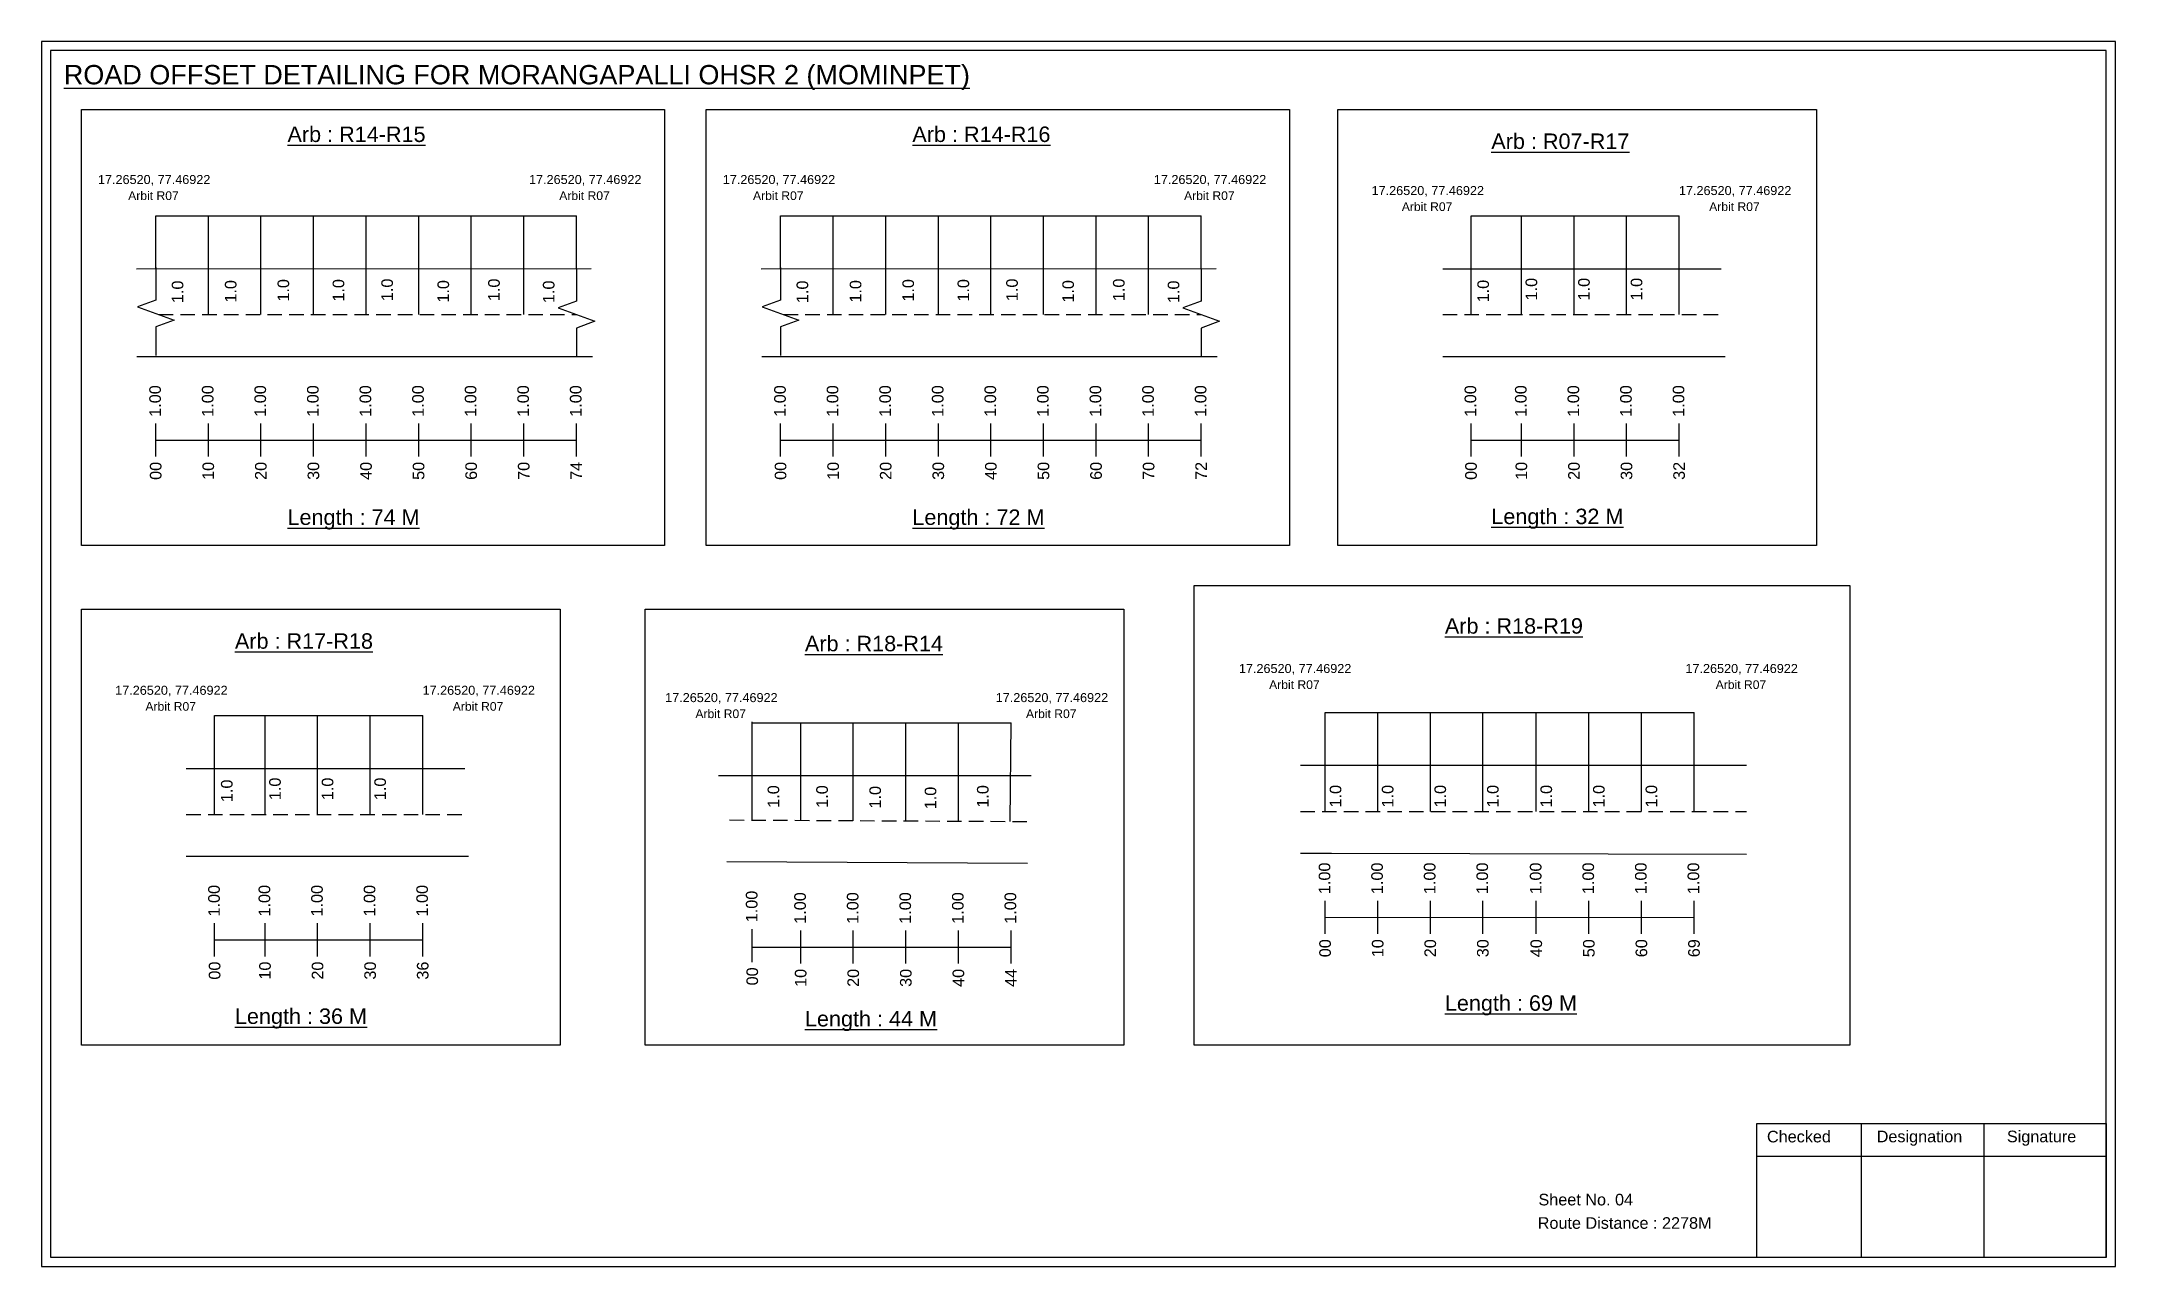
# Model space of a CAD drawing. Header units: inches. Extents: x -117 to 51867, y -12715 to 3423.
# Drawn here: x 38946 to 39483, y -2481 to -2164 of the extents above; entities that cross this region are included whole.
import ezdxf

# ---------------------------------------------------------------- set-up
doc = ezdxf.new("R2010")
doc.units = ezdxf.units.IN
doc.header["$MEASUREMENT"] = 0
doc.linetypes.add('DASHED2', pattern=[0.375, 0.25, -0.125])
doc.layers.add('PDF_Geometry', color=7, linetype='Continuous')
doc.layers.add('PDF_Text', color=5, linetype='Continuous')
doc.styles.add('PDF Arial', font='arial.ttf')
doc.styles.get("Standard").update_dxf_attribs({"font": 'arial.ttf'})

msp = doc.modelspace()

# ---------------------------------------------------------------- texts
at = {"color": 242, "true_color": 0xcd2027}
for s, height, p in [('%%UROAD OFFSET DETAILING FOR MORANGAPALLI OHSR 2 (MOMINPET)', 5, (38951.81, -2175.25)), ('%%UArb : R14-R15', 4, (39009.67, -2190.16)), ('%%UArb : R14-R16', 4, (39171.3, -2190.16)), ('%%UArb : R07-R17', 4, (39321.05, -2191.96)), ('%%ULength : 74 M', 4, (39009.67, -2289.16)), ('%%ULength : 72 M', 4, (39171.3, -2289.16)), ('%%ULength : 32 M', 4, (39321.05, -2288.96)), ('%%UArb : R17-R18', 4, (38996.07, -2321.17)), ('%%UArb : R18-R19', 4, (39309.04, -2317.27)), ('%%UArb : R18-R14', 4, (39143.51, -2321.83)), ('%%ULength : 36 M', 4, (38996.07, -2418.17)), ('%%ULength : 69 M', 4, (39309.04, -2414.77)), ('%%ULength : 44 M', 4, (39143.51, -2418.83))]:
    msp.add_text(s, height=height, dxfattribs=at).set_placement(p)
at = {"color": 5}
for s, height, p in [('17.26520, 77.46922', 2.34, (38960.64, -2201.03)), ('17.26520, 77.46922', 2.34, (39072.14, -2201.03)), ('17.26520, 77.46922', 2.34, (39122.26, -2201.03)), ('17.26520, 77.46922', 2.34, (39233.76, -2201.03)), ('Arbit R07', 2.246, (38968.46, -2205.16)), ('Arbit R07', 2.246, (39079.96, -2205.16)), ('Arbit R07', 2.246, (39130.08, -2205.16)), ('Arbit R07', 2.246, (39241.58, -2205.16)), ('17.26520, 77.46922', 2.34, (39290.08, -2203.88)), ('17.26520, 77.46922', 2.34, (39369.58, -2203.88)), ('Arbit R07', 2.246, (39297.9, -2208)), ('Arbit R07', 2.246, (39377.4, -2208)), ('17.26520, 77.46922', 2.34, (39255.76, -2327.45)), ('17.26520, 77.46922', 2.34, (39371.26, -2327.45)), ('17.26520, 77.46922', 2.34, (38965.1, -2333.08)), ('17.26520, 77.46922', 2.34, (39044.6, -2333.08)), ('17.26520, 77.46922', 2.34, (39107.36, -2334.97)), ('17.26520, 77.46922', 2.34, (39192.86, -2334.97)), ('Arbit R07', 2.246, (39263.58, -2331.58)), ('Arbit R07', 2.246, (39379.08, -2331.58)), ('Arbit R07', 2.246, (38972.92, -2337.2)), ('Arbit R07', 2.246, (39052.42, -2337.2)), ('Arbit R07', 2.246, (39115.18, -2339.1)), ('Arbit R07', 2.246, (39200.68, -2339.1))]:
    msp.add_text(s, height=height, dxfattribs=at).set_placement(p)
for p in [(38982.73, -2231.81), (38996.47, -2231.69), (39010.09, -2231.43), (39024.35, -2231.43), (39036.94, -2231.3), (39051.46, -2231.69), (39064.57, -2231.3), (39078.73, -2231.8), (39144.35, -2231.81), (39158.1, -2231.69), (39171.72, -2231.43), (39185.98, -2231.43), (39198.57, -2231.3), (39213.09, -2231.69), (39226.19, -2231.3), (39240.35, -2231.8), (39320.44, -2231.62), (39332.91, -2231.12), (39346.51, -2231.12), (39360.11, -2231.12), (39007.93, -2360.32), (39021.53, -2360.32), (39035.13, -2360.32), (38995.46, -2360.82), (39136.86, -2362.29), (39149.44, -2362.29), (39163.17, -2362.48), (39177.49, -2362.68), (39191.01, -2362.26), (39282.25, -2362.21), (39295.74, -2362.21), (39309.34, -2362.21), (39322.94, -2362.21), (39336.76, -2362.21), (39350.36, -2362.21), (39363.96, -2362.21)]:
    msp.add_text('1.0', height=3, rotation=90).set_placement(p)
at = {"color": 217, "true_color": 0x93278f}
for s, p in [('1.00', (38976.92, -2261.2)), ('1.00', (38990.52, -2261.2)), ('1.00', (39004.12, -2261.2)), ('1.00', (39017.72, -2261.2)), ('1.00', (39031.32, -2261.2)), ('1.00', (39044.92, -2261.2)), ('1.00', (39058.52, -2261.2)), ('1.00', (39072.12, -2261.2)), ('1.00', (39085.72, -2261.2)), ('1.00', (39138.55, -2261.2)), ('1.00', (39152.15, -2261.2)), ('1.00', (39165.75, -2261.2)), ('1.00', (39179.35, -2261.2)), ('1.00', (39192.95, -2261.2)), ('1.00', (39206.55, -2261.2)), ('1.00', (39220.15, -2261.2)), ('1.00', (39233.75, -2261.2)), ('1.00', (39247.35, -2261.2)), ('1.00', (39317.14, -2261.2)), ('1.00', (39330.17, -2261.2)), ('1.00', (39343.77, -2261.2)), ('1.00', (39357.37, -2261.2)), ('1.00', (39370.97, -2261.2)), ('00', (38977.07, -2277.52)), ('10', (38990.67, -2277.52)), ('20', (39004.27, -2277.52)), ('30', (39017.87, -2277.52)), ('40', (39031.47, -2277.52)), ('50', (39045.07, -2277.52)), ('60', (39058.67, -2277.52)), ('70', (39072.27, -2277.52)), ('74', (39085.87, -2277.52)), ('00', (39138.7, -2277.52)), ('10', (39152.3, -2277.52)), ('20', (39165.9, -2277.52)), ('30', (39179.5, -2277.52)), ('40', (39193.1, -2277.52)), ('50', (39206.7, -2277.52)), ('60', (39220.3, -2277.52)), ('70', (39233.9, -2277.52)), ('72', (39247.5, -2277.52)), ('00', (39317.29, -2277.52)), ('10', (39330.32, -2277.52)), ('20', (39343.92, -2277.52)), ('30', (39357.52, -2277.52)), ('32', (39371.12, -2277.52)), ('1.00', (39279.4, -2384.61)), ('1.00', (39293, -2384.61)), ('1.00', (39306.6, -2384.61)), ('1.00', (39320.2, -2384.61)), ('1.00', (39334.02, -2384.61)), ('1.00', (39347.62, -2384.61)), ('1.00', (39361.22, -2384.61)), ('1.00', (39374.82, -2384.61)), ('1.00', (38992.16, -2390.4)), ('1.00', (39005.19, -2390.4)), ('1.00', (39018.79, -2390.4)), ('1.00', (39032.39, -2390.4)), ('1.00', (39045.99, -2390.4)), ('1.00', (39131.23, -2391.89)), ('1.00', (39143.75, -2392.28)), ('1.00', (39157.35, -2392.28)), ('1.00', (39170.95, -2392.28)), ('1.00', (39184.55, -2392.28)), ('1.00', (39198.15, -2392.28)), ('00', (39279.55, -2400.93)), ('10', (39293.15, -2400.93)), ('20', (39306.75, -2400.93)), ('30', (39320.35, -2400.93)), ('40', (39334.17, -2400.93)), ('50', (39347.77, -2400.93)), ('60', (39361.37, -2400.93)), ('69', (39374.97, -2400.93)), ('00', (38992.31, -2406.72)), ('10', (39005.34, -2406.72)), ('20', (39018.94, -2406.72)), ('30', (39032.54, -2406.72)), ('36', (39046.14, -2406.72)), ('00', (39131.38, -2408.21)), ('10', (39143.9, -2408.6)), ('20', (39157.5, -2408.6)), ('30', (39171.1, -2408.6)), ('40', (39184.7, -2408.6)), ('44', (39198.3, -2408.6))]:
    msp.add_text(s, height=3, rotation=90, dxfattribs=at).set_placement(p)
for s, p in [('Sheet No. 04', (39333.25, -2465.09)), ('Route Distance : 2278M', (39333.06, -2471.14))]:
    msp.add_text(s, height=3).set_placement(p)
at = {"layer": 'PDF_Text', "color": 7, "attachment_point": 7, "style": 'PDF Arial'}
for s, insert, char_height in [('Checked', (39392.35, -2448.84), 3.001), ('Designation', (39420.73, -2449.67), 3.0006), ('Signature', (39454.41, -2449.67), 3.001)]:
    msp.add_mtext(s, dxfattribs=dict(at, insert=insert, char_height=char_height))

# ---------------------------------------------------------------- linework, layer by layer
at = {"color": 5}
for p, q in [((38975.6, -2209.26), (39084.4, -2209.26)), ((39137.22, -2209.26), (39246.02, -2209.26)), ((39315.81, -2209.26), (39369.64, -2209.26)), ((38990.83, -2338.46), (39044.66, -2338.46)), ((39278.08, -2337.67), (39373.49, -2337.67)), ((39129.9, -2340.34), (39196.82, -2340.34))]:
    msp.add_line(p, q, dxfattribs=at)
for p, q in [((38975.6, -2222.91), (38975.6, -2209.26)), ((38989.2, -2234.8), (38989.2, -2209.26)), ((39002.8, -2234.8), (39002.8, -2209.26)), ((39016.4, -2234.8), (39016.4, -2209.26)), ((39030, -2234.8), (39030, -2209.26)), ((39043.6, -2234.8), (39043.6, -2209.26)), ((39057.2, -2234.8), (39057.2, -2209.26)), ((39070.8, -2234.8), (39070.8, -2209.26)), ((39084.4, -2222.91), (39084.4, -2209.26)), ((39137.22, -2222.91), (39137.22, -2209.26)), ((39150.82, -2234.8), (39150.82, -2209.26)), ((39164.42, -2234.8), (39164.42, -2209.26)), ((39178.02, -2234.8), (39178.02, -2209.26)), ((39191.62, -2234.8), (39191.62, -2209.26)), ((39205.22, -2234.8), (39205.22, -2209.26)), ((39218.82, -2234.8), (39218.82, -2209.26)), ((39232.42, -2234.8), (39232.42, -2209.26)), ((39246.02, -2222.91), (39246.02, -2209.26)), ((39315.81, -2234.8), (39315.81, -2209.26)), ((39328.84, -2234.8), (39328.84, -2209.26)), ((39342.44, -2234.8), (39342.44, -2209.26)), ((39356.04, -2234.8), (39356.04, -2209.26)), ((39369.64, -2234.8), (39369.64, -2209.26)), ((38970.6, -2222.91), (39088.21, -2222.86)), ((39132.22, -2222.91), (39249.84, -2222.86)), ((39308.47, -2222.91), (39380.5, -2222.91)), ((38970.74, -2245.6), (39088.52, -2245.6)), ((39132.37, -2245.6), (39250.15, -2245.6)), ((39308.47, -2245.6), (39381.5, -2245.6)), ((38990.83, -2364), (38990.83, -2338.46)), ((39003.86, -2364), (39003.86, -2338.46)), ((39017.46, -2364), (39017.46, -2338.46)), ((39031.06, -2364), (39031.06, -2338.46)), ((39044.66, -2364), (39044.66, -2338.46)), ((39278.08, -2363.21), (39278.08, -2337.67)), ((39291.68, -2363.21), (39291.68, -2337.67)), ((39305.28, -2363.21), (39305.28, -2337.67)), ((39318.88, -2363.21), (39318.88, -2337.67)), ((39332.69, -2363.21), (39332.69, -2337.67)), ((39346.29, -2363.21), (39346.29, -2337.67)), ((39359.89, -2363.21), (39359.89, -2337.67)), ((39373.49, -2363.21), (39373.49, -2337.67)), ((39129.9, -2365.57), (39129.9, -2340.04)), ((39142.42, -2365.62), (39142.42, -2340.34)), ((39156.02, -2365.68), (39156.02, -2340.34)), ((39169.62, -2365.62), (39169.62, -2340.34)), ((39183.22, -2365.88), (39183.22, -2340.34)), ((39196.6, -2365.84), (39196.82, -2340.34)), ((38983.49, -2352.11), (39055.52, -2352.11)), ((39202.07, -2354.01), (39121.12, -2354.01)), ((39387.09, -2351.32), (39271.67, -2351.32)), ((38983.49, -2374.8), (39056.52, -2374.8)), ((39123.33, -2376.22), (39201.06, -2376.65)), ((39271.67, -2374.01), (39279.73, -2374.01)), ((39279.73, -2374.01), (39387.09, -2374.31))]:
    msp.add_line(p, q)
at = {"linetype": 'DASHED2', "ltscale": 15}
for p, q in [((38976.36, -2234.8), (39084.4, -2234.8)), ((39137.98, -2234.8), (39246.02, -2234.8)), ((39308.47, -2234.8), (39381, -2234.8)), ((38983.49, -2364), (39056.02, -2364)), ((39124.04, -2365.43), (39202.33, -2365.84)), ((39271.67, -2363.21), (39387.09, -2363.21))]:
    msp.add_line(p, q, dxfattribs=at)
at = {"color": 217, "true_color": 0x93278f}
for p, q in [((38975.6, -2271.5), (38975.6, -2262.94)), ((38989.2, -2271.5), (38989.2, -2262.94)), ((39002.8, -2271.5), (39002.8, -2262.94)), ((39016.4, -2271.5), (39016.4, -2262.94)), ((39030, -2271.5), (39030, -2262.94)), ((39043.6, -2271.5), (39043.6, -2262.94)), ((39057.2, -2271.5), (39057.2, -2262.94)), ((39070.8, -2271.5), (39070.8, -2262.94)), ((39084.4, -2271.5), (39084.4, -2262.94)), ((39137.22, -2271.5), (39137.22, -2262.94)), ((39150.82, -2271.5), (39150.82, -2262.94)), ((39164.42, -2271.5), (39164.42, -2262.94)), ((39178.02, -2271.5), (39178.02, -2262.94)), ((39191.62, -2271.5), (39191.62, -2262.94)), ((39205.22, -2271.5), (39205.22, -2262.94)), ((39218.82, -2271.5), (39218.82, -2262.94)), ((39232.42, -2271.5), (39232.42, -2262.94)), ((39246.02, -2271.5), (39246.02, -2262.94)), ((39315.81, -2271.5), (39315.81, -2262.94)), ((39328.84, -2271.5), (39328.84, -2262.94)), ((39342.44, -2271.5), (39342.44, -2262.94)), ((39356.04, -2271.5), (39356.04, -2262.94)), ((39369.64, -2271.5), (39369.64, -2262.94)), ((38975.6, -2267.23), (39084.4, -2267.23)), ((39137.22, -2267.23), (39246.02, -2267.23)), ((39315.81, -2267.23), (39369.64, -2267.22)), ((39278.08, -2394.9), (39278.08, -2386.34)), ((39291.68, -2394.9), (39291.68, -2386.34)), ((39305.28, -2394.9), (39305.28, -2386.34)), ((39318.88, -2394.9), (39318.88, -2386.34)), ((39332.69, -2394.9), (39332.69, -2386.34)), ((39346.29, -2394.9), (39346.29, -2386.34)), ((39359.89, -2394.9), (39359.89, -2386.34)), ((39373.49, -2394.9), (39373.49, -2386.34)), ((38990.83, -2400.7), (38990.83, -2392.14)), ((39003.86, -2400.7), (39003.86, -2392.14)), ((39017.46, -2400.7), (39017.46, -2392.14)), ((39031.06, -2400.7), (39031.06, -2392.14)), ((39044.66, -2400.7), (39044.66, -2392.14)), ((39278.08, -2390.63), (39373.49, -2390.57)), ((38990.83, -2396.43), (39044.66, -2396.42)), ((39129.9, -2402.19), (39129.9, -2393.63)), ((39142.42, -2402.57), (39142.42, -2394.02)), ((39156.02, -2402.57), (39156.02, -2394.02)), ((39169.62, -2402.57), (39169.62, -2394.02)), ((39183.22, -2402.57), (39183.22, -2394.02)), ((39196.82, -2402.57), (39196.82, -2394.02)), ((39129.9, -2398.3), (39196.82, -2398.29))]:
    msp.add_line(p, q, dxfattribs=at)
for points in [[(38956.37, -2181.78), (39107.22, -2181.78), (39107.22, -2294.46), (38956.37, -2294.46)], [(39117.99, -2181.78), (39268.85, -2181.78), (39268.85, -2294.46), (39117.99, -2294.46)], [(39281.35, -2181.78), (39405.15, -2181.78), (39405.15, -2294.46), (39281.35, -2294.46)], [(39244.15, -2304.84), (39413.77, -2304.84), (39413.77, -2423.66), (39244.15, -2423.66)], [(38956.37, -2310.98), (39080.17, -2310.98), (39080.17, -2423.66), (38956.37, -2423.66)], [(39102.2, -2310.98), (39226, -2310.98), (39226, -2423.66), (39102.2, -2423.66)]]:
    msp.add_lwpolyline(points, close=True)
at = {"linetype": 'Continuous'}
for points in [[(38975.58, -2222.63), (38975.58, -2231.06), (38970.83, -2232.79), (38980.32, -2236.24), (38975.58, -2237.97), (38975.58, -2245.32)], [(39084.4, -2222.91), (39084.4, -2231.35), (39079.65, -2233.07), (39089.14, -2236.52), (39084.4, -2238.25), (39084.4, -2245.6)], [(39137.2, -2222.63), (39137.2, -2231.06), (39132.46, -2232.79), (39141.94, -2236.24), (39137.2, -2237.97), (39137.2, -2245.32)], [(39246.02, -2222.91), (39246.02, -2231.35), (39241.28, -2233.07), (39250.76, -2236.52), (39246.02, -2238.25), (39246.02, -2245.6)]]:
    msp.add_lwpolyline(points, dxfattribs=at)
at = {"layer": 'PDF_Geometry'}
for points in [[(38946.03, -2164.18), (38946.03, -2480.89), (39482.51, -2480.89), (39482.51, -2164.18)], [(38948.36, -2166.5), (38948.36, -2478.47), (39480.09, -2478.47), (39480.09, -2166.5)]]:
    msp.add_lwpolyline(points, close=True, dxfattribs=at)
at = {"layer": 'PDF_Geometry', "color": 242, "true_color": 0xcc1f26}
msp.add_lwpolyline([(39480.09, -2478.56), (39389.75, -2478.56), (39389.75, -2443.95), (39480.09, -2443.95)], close=True, dxfattribs=at)
for points in [[(39416.73, -2443.95), (39416.73, -2478.56)], [(39448.46, -2443.95), (39448.46, -2478.56)], [(39389.75, -2452.32), (39480.09, -2452.32)]]:
    msp.add_lwpolyline(points, dxfattribs=at)

msp.set_redraw_order([(e.dxf.handle, doc.entitydb.next_handle()) for e in msp.query("TEXT MTEXT ATTDEF DIMENSION ARC_DIMENSION")])  # texts and dimensions are drawn at this point

doc.saveas('drawing.dxf')
